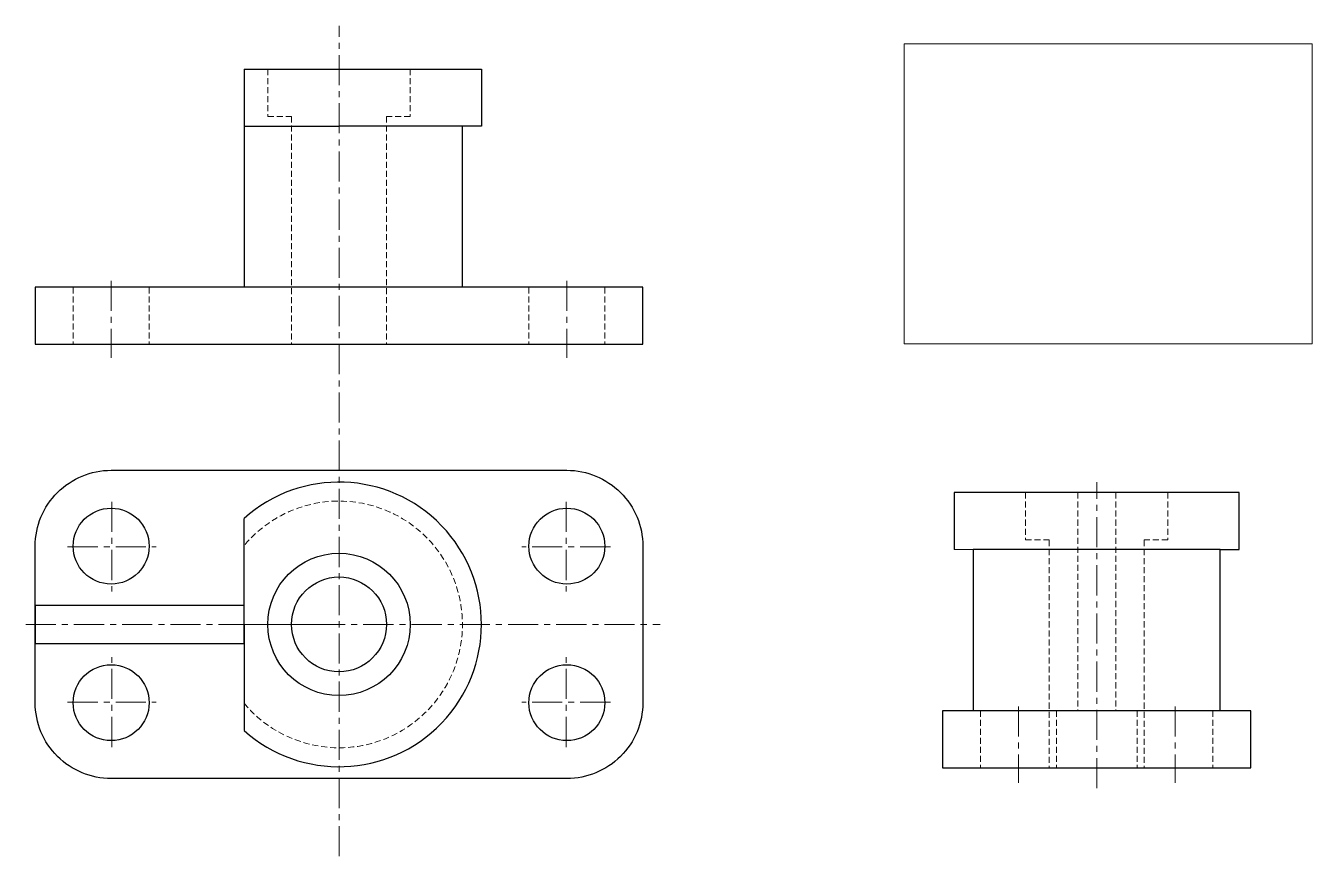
# Model space of a CAD drawing. Header units: millimetres. Extents: x -3408 to 1290, y -101 to 344.
# Drawn here: x 1019.1 to 1290.1, y 169.3 to 344.4 of the extents above; entities that cross this region are included whole.
import ezdxf

# ---------------------------------------------------------------- set-up
doc = ezdxf.new("R2010")
doc.units = ezdxf.units.MM
doc.header["$LTSCALE"] = 0.2
doc.linetypes.add('CENTER', pattern=[50.8, 31.75, -6.35, 6.35, -6.35])
doc.linetypes.add('HIDDEN', pattern=[9.525, 6.35, -3.175])
picture_1 = doc.add_image_def('image4.png', size_in_pixel=(650, 478))

msp = doc.modelspace()

# ---------------------------------------------------------------- linework, layer by layer
at = {"linetype": 'CENTER', "lineweight": 9}
for p, q in [((1085.101, 169.302), (1085.101, 344.387)), ((1037.101, 290.634), (1037.101, 274.349)), ((1133.101, 290.634), (1133.101, 274.349)), ((1244.717, 183.669), (1244.717, 248.137)), ((1037.24, 244.041), (1037.24, 225.084)), ((1132.962, 244.041), (1132.962, 225.084)), ((1027.922, 234.562), (1046.559, 234.562)), ((1142.281, 234.562), (1123.644, 234.562)), ((1019.105, 218.178), (1152.757, 218.178)), ((1037.24, 192.315), (1037.24, 211.271)), ((1132.962, 192.315), (1132.962, 211.271)), ((1027.922, 201.793), (1046.559, 201.793)), ((1142.281, 201.793), (1123.644, 201.793)), ((1228.217, 200.899), (1228.217, 184.778)), ((1261.217, 200.899), (1261.217, 184.778))]:
    msp.add_line(p, q, dxfattribs=at)
at = {"lineweight": 30}
for p, q in [((1065.101, 335.242), (1065.101, 323.242)), ((1065.101, 335.242), (1115.101, 335.242)), ((1115.101, 335.242), (1115.101, 323.242)), ((1065.101, 323.242), (1085.101, 323.242)), ((1065.101, 323.242), (1065.101, 289.242)), ((1115.101, 323.242), (1085.101, 323.242)), ((1111.101, 289.242), (1111.101, 323.242)), ((1065.101, 218.178), (1065.101, 240.538)), ((1065.101, 218.178), (1065.101, 195.817))]:
    msp.add_line(p, q, dxfattribs=at)
at = {"lineweight": 9}
for p, q in [((1085.101, 335.242), (1070.101, 335.242)), ((1244.717, 245.98), (1229.717, 245.98)), ((1244.717, 245.98), (1240.717, 245.98)), ((1218.717, 233.98), (1214.717, 233.98)), ((1065.101, 218.178), (1065.101, 222.178)), ((1085.101, 218.178), (1065.101, 218.178)), ((1212.217, 199.98), (1228.217, 199.98)), ((1228.217, 199.98), (1220.217, 199.98)), ((1228.217, 199.98), (1236.217, 199.98))]:
    msp.add_line(p, q, dxfattribs=at)
at = {"linetype": 'HIDDEN', "lineweight": 9}
for p, q in [((1070.101, 335.242), (1070.101, 325.242)), ((1100.101, 335.242), (1100.101, 325.242)), ((1070.101, 325.242), (1075.101, 325.242)), ((1075.101, 325.242), (1075.101, 277.242)), ((1100.101, 325.242), (1095.101, 325.242)), ((1095.101, 325.242), (1095.101, 277.242)), ((1029.101, 289.242), (1029.101, 277.242)), ((1045.101, 289.242), (1045.101, 277.242)), ((1125.101, 289.242), (1125.101, 277.242)), ((1141.101, 289.242), (1141.101, 277.242)), ((1229.717, 245.98), (1229.717, 235.98)), ((1240.717, 245.98), (1240.717, 199.98)), ((1248.717, 245.98), (1248.717, 199.98)), ((1259.717, 245.98), (1259.717, 235.98)), ((1229.717, 235.98), (1234.717, 235.98)), ((1234.717, 235.98), (1234.717, 187.98)), ((1259.717, 235.98), (1254.717, 235.98)), ((1254.717, 235.98), (1254.717, 187.98)), ((1220.217, 199.98), (1220.217, 187.98)), ((1236.217, 199.98), (1236.217, 187.98)), ((1253.217, 199.98), (1253.217, 187.98)), ((1269.217, 199.98), (1269.217, 187.98))]:
    msp.add_line(p, q, dxfattribs=at)
at = {"lineweight": 30}
for points in [[(1021.101, 277.242), (1149.101, 277.242), (1149.101, 289.242), (1021.101, 289.242)], [(1065.101, 222.178), (1021.101, 222.178), (1021.101, 214.178), (1065.101, 214.178)], [(1212.217, 187.98), (1277.217, 187.98), (1277.217, 199.98), (1212.217, 199.98)]]:
    msp.add_lwpolyline(points, close=True, dxfattribs=at)
msp.add_lwpolyline([(1037.101, 250.678), (1133.101, 250.678, -0.4142136), (1149.101, 234.678), (1149.101, 201.678, -0.4142136), (1133.101, 185.678), (1037.101, 185.678, -0.4142136), (1021.101, 201.678), (1021.101, 234.678, -0.4142136)], format="xyb", close=True, dxfattribs=at)
for points in [[(1270.717, 233.98), (1274.717, 233.98), (1274.717, 245.98), (1214.717, 245.98), (1214.717, 233.98)], [(1270.717, 199.98), (1270.717, 233.98), (1218.717, 233.98), (1218.717, 199.98)]]:
    msp.add_lwpolyline(points, dxfattribs=at)
for centre, radius in [((1037.101, 234.678), 8), ((1133.101, 234.678), 8), ((1085.101, 218.178), 15), ((1085.101, 218.178), 10), ((1037.101, 201.678), 8), ((1133.101, 201.678), 8)]:
    msp.add_circle(centre, radius, dxfattribs=at)
msp.add_arc((1085.101, 218.178), 30, 228.18969, 131.81031, dxfattribs=at)
at = {"linetype": 'HIDDEN', "lineweight": 9}
msp.add_arc((1085.101, 218.178), 26, 219.71514, 140.28486, dxfattribs=at)

# ---------------------------------------------------------------- pictures from other files: only their frames are drawn
at = {"lineweight": 9}
image = msp.add_image(picture_1, insert=(1204.129, 277.33), size_in_units=(86.002, 63.244), dxfattribs=at)
image.dxf.flags = 7

doc.saveas('drawing.dxf')
